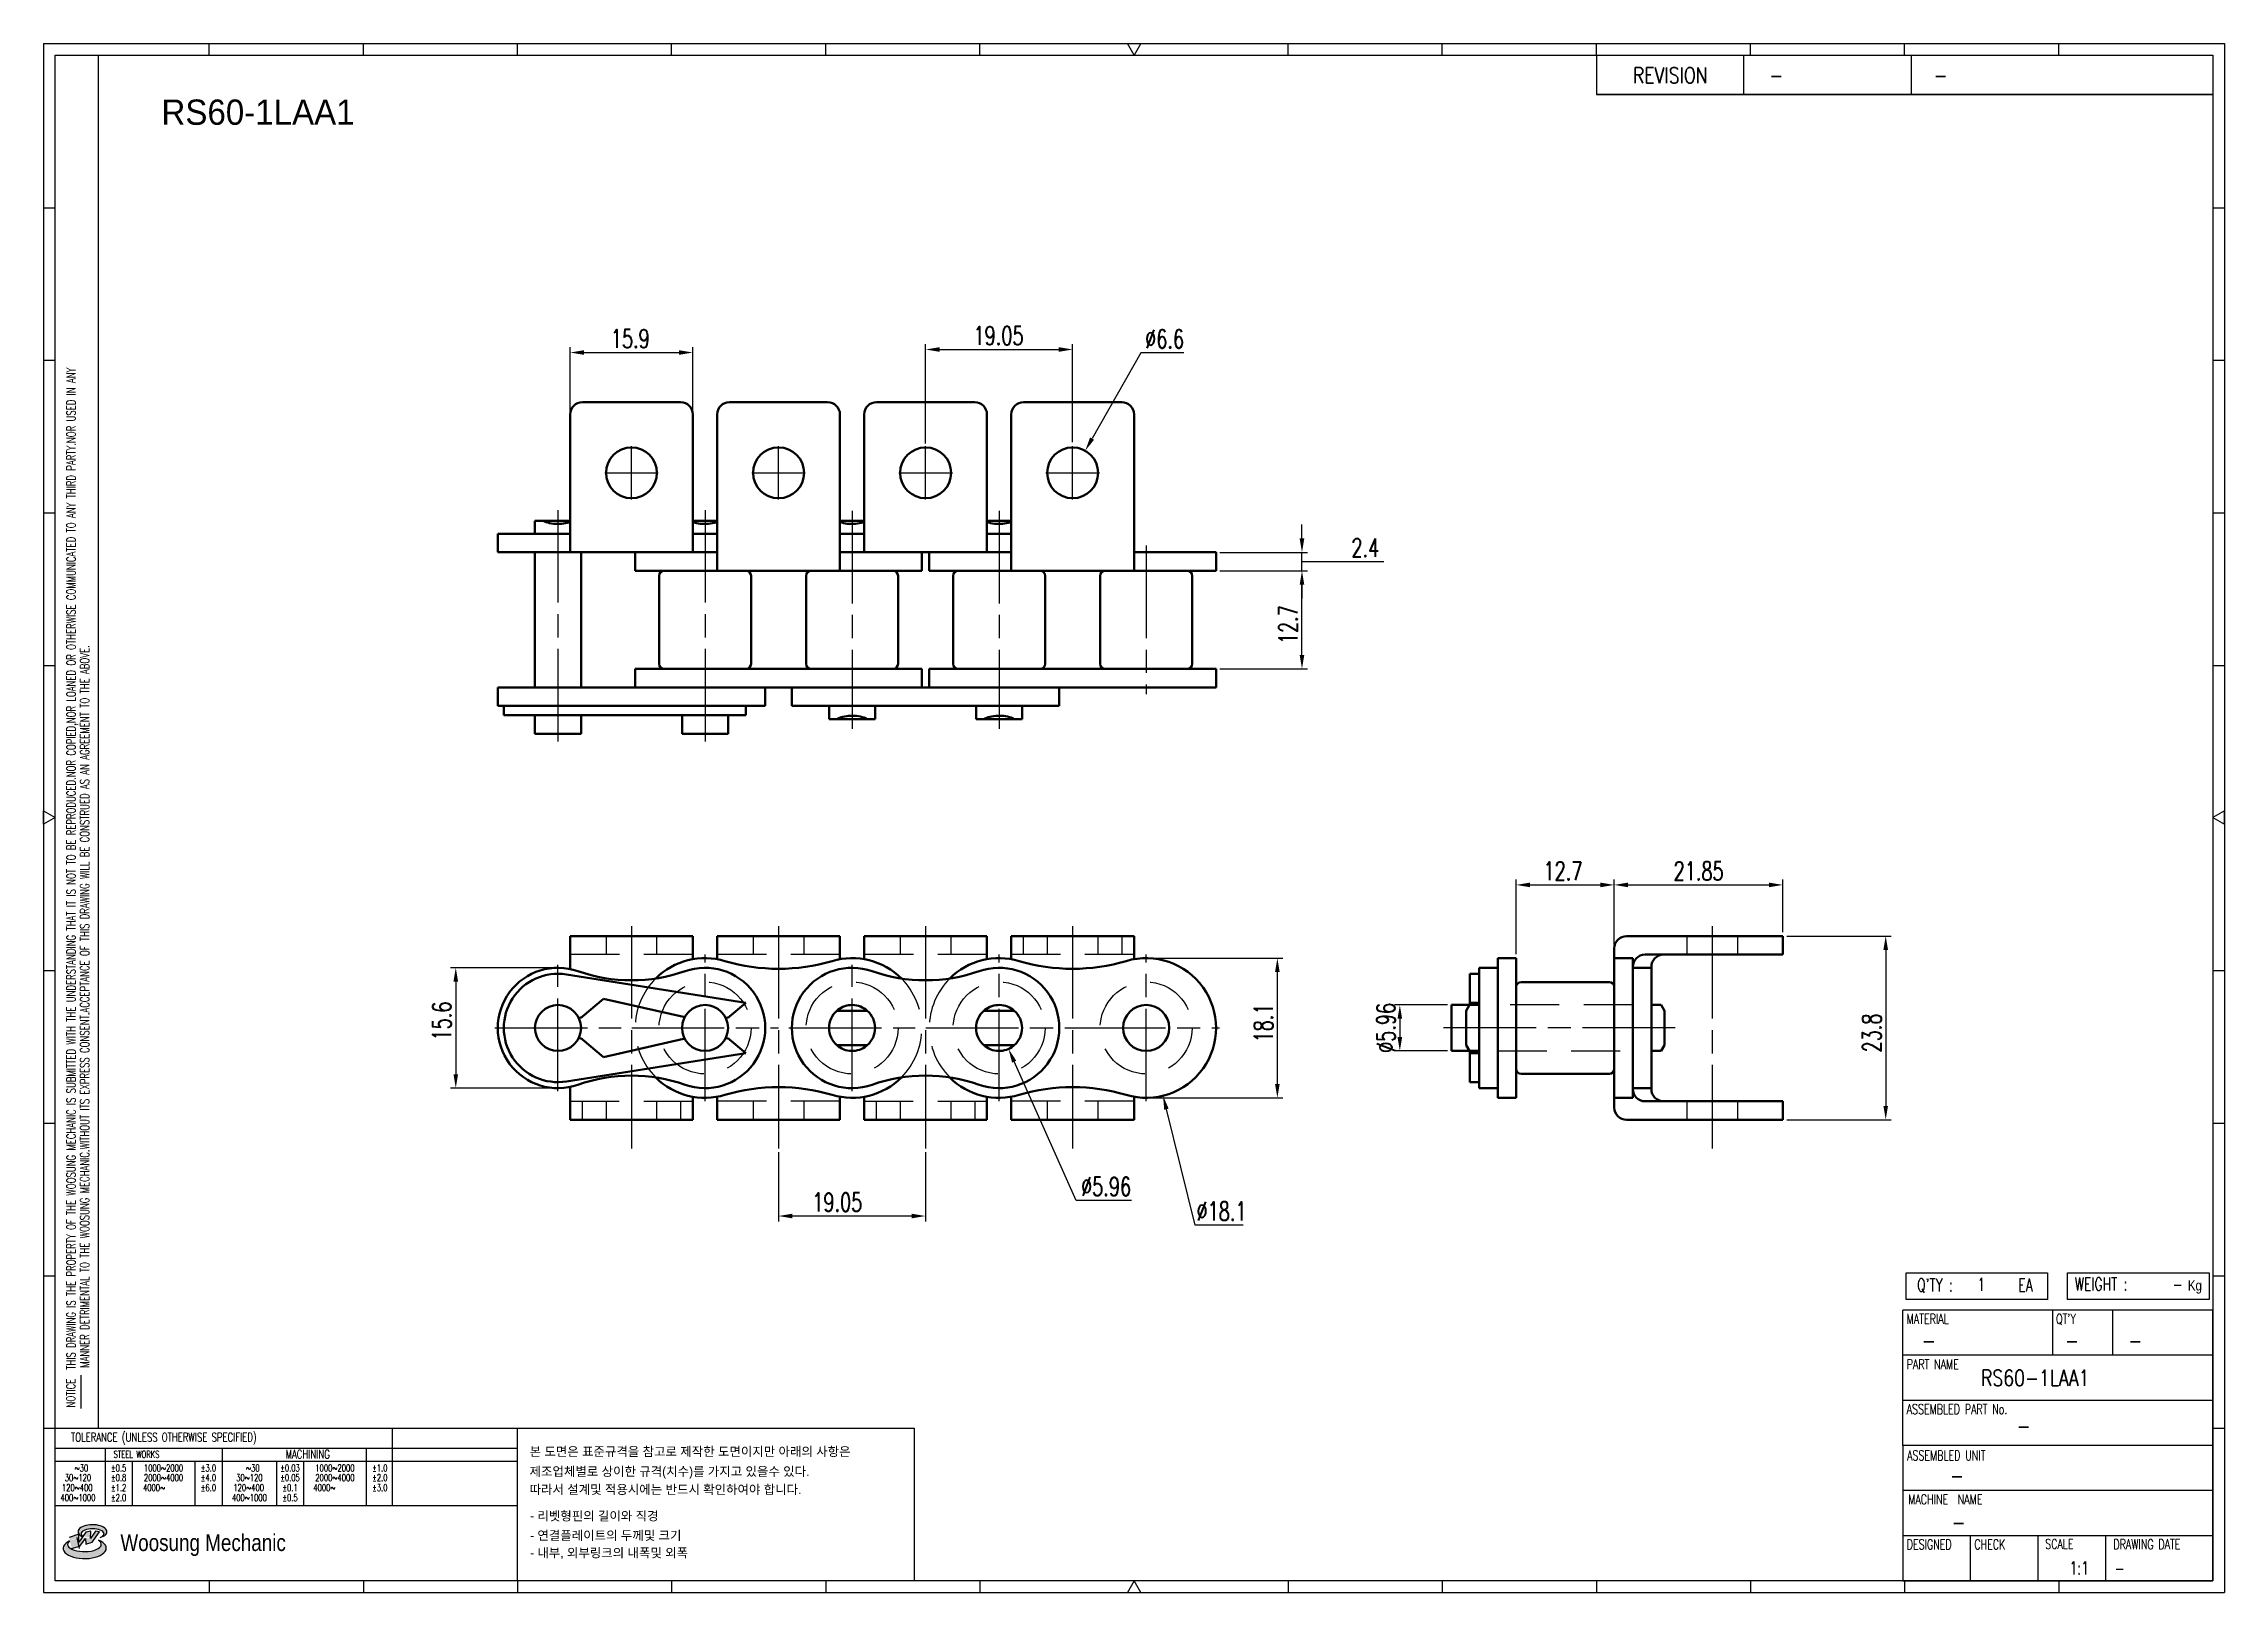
# Model space of a CAD drawing. Header units: millimetres. Extents: x 1499 to 1782, y 1925 to 2125.
import ezdxf
from ezdxf.enums import TextEntityAlignment as Align

# ---------------------------------------------------------------- set-up
doc = ezdxf.new("R2010")
doc.units = ezdxf.units.MM
doc.linetypes.add('AM_ISO08W050', pattern=[18, 12, -1.5, 3, -1.5])
doc.linetypes.add('HIDDEN', pattern=[9.525, 6.35, -3.175])
doc.layers.add('AM_0', color=7, linetype='Continuous', lineweight=50)
doc.layers.add('CL1', color=4, linetype='AM_ISO08W050', lineweight=25)
for name, color, linetype in [('HID-02', 1, 'HIDDEN'), ('S-DIM', 7, 'Continuous'), ('TITLE', 7, 'Continuous'), ('도면레이아웃', 7, 'Continuous')]:
    doc.layers.add(name, color=color, linetype=linetype)
doc.styles.add('HAN', font='ROMANS.shx', dxfattribs={"width": 0.7, "bigfont": 'whgtxt.shx'})
doc.styles.add('HKD_ST2', font='romans.shx', dxfattribs={"width": 0.7, "height": 4, "bigfont": '@extfont2.shx'})
doc.styles.add('HSG', font='SIMPLEX.shx', dxfattribs={"width": 0.7, "bigfont": 'HSG.shx'})
doc.styles.add('MtXpl_', font='Gulim.ttf')
doc.styles.add('SLDTEXTSTYLE4', font='arial.ttf', dxfattribs={"width": 0.8})
doc.styles.get("Standard").update_dxf_attribs({"font": 'arial.ttf'})
doc.dimstyles.new('APP1.0', dxfattribs={"dimtxt": 2.4, "dimasz": 1.8, "dimexe": 0.7, "dimexo": 0.5, "dimgap": 0.6, "dimtad": 1, "dimtoh": 1, "dimrnd": 0.01, "dimzin": 9, "dimdsep": 46, "dimtxsty": 'HSG', "dimcen": 0, "dimclrd": 1, "dimclre": 1, "dimclrt": 256, "dimazin": 2, "dimtp": 1, "dimtm": 1, "dimtfac": 0.5, "dimtofl": 0, "dimtmove": 0, "dimatfit": 3, "dimfxl": 0, "dimtvp": 1, "dimtolj": 2, "dimlwd": -1, "dimlwe": -1, "dimarcsym": 0})

msp = doc.modelspace()

# ---------------------------------------------------------------- texts
at = {"color": 254, "style": 'MtXpl_'}
msp.add_text('RS60-1LAA1', height=3.2778, dxfattribs=at).set_placement((1514.357, 2114.904))
at = {"style": 'HAN', "width": 0.8}
msp.add_text('RS60-1LAA1', height=2.0467, dxfattribs=at).set_placement((1750.1, 1951.526))

# ---------------------------------------------------------------- blocks, each defined once
blk = doc.blocks.new('REFGZDFG')
at = {"layer": '도면레이아웃'}
h = blk.add_hatch(color=10, dxfattribs=at)
h.paths.add_polyline_path([(-2.958, 54.547), (-2.947, 54.321), (-2.705, 54.394), (-2.41, 54.81), (-2.567, 54.836), (-2.76, 54.536), (-2.746, 54.828), (-2.954, 54.792), (-3.228, 54.401), (-3.224, 54.712), (-3.603, 54.58), (-3.509, 54.142), (-3.18, 54.233)])
edge = h.paths.add_edge_path()
edge.add_ellipse((-2.688, 54.809), major_axis=(-0.568, 0), ratio=0.487785, start_angle=122.36065, end_angle=403.39574)
edge.add_line((-3.1, 54.619), (-3.092, 54.637))
edge.add_ellipse((-2.685, 54.726), major_axis=(-0.454, 0), ratio=0.444396, start_angle=131.58977, end_angle=386.19408, ccw=False)
edge = h.paths.add_edge_path()
edge.add_ellipse((-2.992, 54.158), major_axis=(-0.851, 0), ratio=0.480113, start_angle=314.67633, end_angle=590.85213)
edge.add_ellipse((-3.004, 54.312), major_axis=(-0.666, 0), ratio=0.43311, start_angle=331.7024, end_angle=574.42495, ccw=False)
at = {"color": 140}
for p, q in [((-4.614, 113.51), (81.404, 113.51)), ((-4.614, 113.51), (-4.614, 52.416)), ((56.632, 113.054), (56.632, 111.501)), ((62.43, 113.054), (62.43, 111.501)), ((69.046, 113.054), (69.046, 111.501)), ((81.404, 113.51), (81.404, 52.416)), ((80.948, 111.501), (56.632, 111.501)), ((56.632, 111.501), (80.948, 111.501)), ((80.948, 111.501), (80.948, 100.888)), ((68.846, 63.974), (68.846, 65.02)), ((68.846, 65.02), (74.432, 65.02)), ((74.432, 65.02), (74.432, 63.974)), ((75.222, 63.974), (75.222, 65.02)), ((75.222, 65.02), (80.808, 65.02)), ((80.808, 65.02), (80.808, 63.974)), ((74.432, 63.974), (68.846, 63.974)), ((80.808, 63.974), (75.222, 63.974)), ((68.724, 58.21), (68.724, 63.547)), ((80.948, 63.547), (68.724, 63.547)), ((74.618, 63.547), (74.618, 61.768)), ((76.99, 63.547), (76.99, 61.768)), ((80.948, 58.21), (80.948, 63.547)), ((80.948, 61.768), (68.724, 61.768)), ((80.948, 59.989), (68.724, 59.989)), ((68.724, 58.21), (68.724, 52.872)), ((80.948, 58.21), (68.724, 58.21)), ((80.948, 52.872), (80.948, 58.21)), ((80.948, 56.43), (68.724, 56.43)), ((80.948, 54.651), (68.724, 54.651)), ((71.393, 52.872), (71.393, 54.651)), ((74.062, 52.872), (74.062, 54.651)), ((76.731, 52.872), (76.731, 54.651)), ((68.724, 52.872), (80.948, 52.872)), ((-4.614, 52.416), (81.404, 52.416))]:
    blk.add_line(p, q, dxfattribs=at)
at = {"color": 2}
for p, q in [((-2.45, 58.89), (-2.45, 113.054)), ((-4.158, 58.89), (14.079, 58.89)), ((9.14, 58.89), (9.14, 55.84)), ((14.079, 52.872), (14.079, 58.89)), ((-4.158, 58.099), (14.079, 58.099)), ((-2.192, 58.099), (-2.192, 55.84)), ((2.422, 58.113), (2.422, 55.84)), ((8.11, 58.099), (8.11, 55.84)), ((-4.158, 57.59), (14.079, 57.59)), ((-1.119, 57.59), (-1.119, 55.84)), ((1.349, 57.59), (1.349, 55.84)), ((4.569, 57.59), (4.569, 55.84)), ((5.642, 57.604), (5.642, 55.84)), ((-4.158, 55.84), (14.079, 55.84))]:
    blk.add_line(p, q, dxfattribs=at)
for p, q in [((14.079, 113.054), (14.079, 113.51)), ((20.158, 113.054), (20.158, 113.51)), ((26.237, 113.054), (26.237, 113.51)), ((32.316, 113.054), (32.316, 113.51)), ((44.474, 113.054), (44.474, 113.51)), ((50.553, 113.054), (50.553, 113.51)), ((56.632, 113.054), (56.632, 113.51)), ((62.711, 113.054), (62.711, 113.51)), ((68.79, 113.054), (68.79, 113.51)), ((74.869, 113.054), (74.869, 113.51)), ((-4.614, 107.036), (-4.158, 107.036)), ((80.948, 107.036), (81.404, 107.036)), ((-4.614, 101.018), (-4.158, 101.018)), ((80.948, 101.018), (81.404, 101.018)), ((-4.614, 95), (-4.158, 95)), ((80.948, 95), (81.404, 95)), ((-4.614, 88.981), (-4.158, 88.981)), ((80.948, 88.981), (81.404, 88.981)), ((-4.614, 76.945), (-4.158, 76.945)), ((80.948, 76.945), (81.404, 76.945)), ((-4.614, 70.927), (-4.158, 70.927)), ((80.948, 70.927), (81.404, 70.927)), ((-4.614, 64.908), (-4.158, 64.908)), ((80.948, 64.908), (81.404, 64.908)), ((-3.136, 59.666), (-3.136, 60.983)), ((-4.614, 58.89), (-4.158, 58.89)), ((80.948, 58.89), (81.404, 58.89)), ((1.921, 52.872), (1.921, 52.416)), ((8, 52.872), (8, 52.416)), ((14.079, 52.872), (14.079, 52.416)), ((20.158, 52.872), (20.158, 52.416)), ((26.237, 52.872), (26.237, 52.416)), ((32.316, 52.872), (32.316, 52.416)), ((62.711, 52.872), (62.711, 52.416)), ((68.79, 52.872), (68.79, 52.416)), ((74.869, 52.872), (74.869, 52.416))]:
    blk.add_line(p, q)
at = {"color": 140}
for points in [[(-4.158, 113.054), (80.948, 113.054), (80.948, 52.872), (-4.158, 52.872)], [(14.079, 58.89), (29.726, 58.89), (29.726, 52.872), (14.079, 52.872)]]:
    blk.add_lwpolyline(points, close=True, dxfattribs=at)
for points in [[(38.395, 113.054), (38.132, 113.51), (38.658, 113.51)], [(-4.158, 82.989), (-4.614, 82.726), (-4.614, 83.252)], [(80.948, 82.989), (81.404, 82.726), (81.404, 83.252)], [(38.395, 52.872), (38.132, 52.416), (38.658, 52.416)]]:
    blk.add_lwpolyline(points, close=True)
at = {"layer": '도면레이아웃'}
for p, q in [((-3.224, 54.712), (-3.603, 54.58)), ((-3.509, 54.142), (-3.18, 54.233)), ((-3.3, 54.58), (-3.207, 54.142)), ((-3.3, 54.58), (-3.3, 54.58)), ((-2.954, 54.792), (-3.228, 54.401)), ((-3.228, 54.401), (-3.224, 54.712)), ((-3.18, 54.233), (-2.958, 54.547)), ((-3.092, 54.637), (-3.1, 54.619)), ((-2.958, 54.547), (-2.947, 54.321)), ((-2.746, 54.828), (-2.954, 54.792)), ((-2.947, 54.321), (-2.705, 54.394)), ((-2.567, 54.836), (-2.76, 54.536)), ((-2.76, 54.536), (-2.746, 54.828)), ((-2.705, 54.394), (-2.41, 54.81)), ((-2.41, 54.81), (-2.567, 54.836))]:
    blk.add_line(p, q, dxfattribs=at)
for centre, major_axis, ratio, start_param, end_param in [((-2.688, 54.809), (-0.568, 0), 0.487785, 2.135596, 7.040584), ((-2.992, 54.158), (-0.851, 0), 0.480113, 5.492138, 10.312315), ((-3.004, 54.312), (-0.666, 0), 0.43311, 5.789299, 10.025607), ((-2.685, 54.726), (-0.454, 0), 0.444396, 2.296675, 6.740358)]:
    blk.add_ellipse(centre, major_axis=major_axis, ratio=ratio, start_param=start_param, end_param=end_param, dxfattribs=at)
for s, height, style, width, p in [('REVISION', 0.6231, 'HAN', 0.8, (58.077, 111.949)), ('-', 0.623, 'HAN', 0.8, (63.455, 111.949)), ('-', 0.623, 'HAN', 0.8, (69.94, 111.949)), ("Q'TY : ", 0.5094, 'HKD_ST2', 0.7, (69.284, 64.287)), ('1', 0.509, 'HKD_ST2', 0.7, (71.66, 64.311)), ('EA', 0.5094, 'HKD_ST2', 0.7, (73.277, 64.287)), ('WEIGHT : ', 0.5094, 'HKD_ST2', 0.7, (75.501, 64.323)), ('-', 0.623, 'HAN', 0.8, (69.468, 62.037)), ('-', 0.623, 'HAN', 0.8, (75.114, 62.037)), ('-', 0.623, 'HAN', 0.8, (77.618, 62.037)), ('-', 0.623, 'HAN', 0.8, (73.209, 58.664)), ('-', 0.623, 'HAN', 0.8, (70.583, 56.706)), ('-', 0.623, 'HAN', 0.8, (70.645, 54.872)), ('1:1', 0.5094, 'HKD_ST2', 0.7, (75.295, 53.121)), ('-', 0.509, 'HKD_ST2', 0.7, (77.07, 53.109))]:
    blk.add_text(s, height=height, dxfattribs=dict(style=style, width=width)).set_placement(p)
at = {"color": 6, "style": 'HKD_ST2', "width": 0.7}
for s, p in [(' THIS DRAWING IS THE PROPERTY OF THE WOOSUNG MECHANIC IS SUBMITTED WITH THE UNDERSTANDING THAT IT IS NOT TO BE REPRODUCED.NOR COPIED,NOR LOANED OR OTHERWISE COMMUNICATED TO ANY THIRD PARTY.NOR USED IN ANY', (-3.355, 61.029)), ('MANNER DETRIMENTAL TO THE WOOSUNG MECHANIC.WITHOUT ITS EXPRESS CONSENT.ACCEPTANCE OF THIS DRAWING WILL BE CONSTRUED AS AN AGREEMENT TO THE ABOVE.', (-2.82, 61.276))]:
    blk.add_text(s, height=0.350152, rotation=90, dxfattribs=at).set_placement(p)
at = {"style": 'HKD_ST2', "width": 0.7}
blk.add_text('-', height=0.509, dxfattribs=at).set_placement((79.754, 64.323), align=Align.RIGHT)
at = {"color": 254, "style": 'HKD_ST2', "width": 0.7}
for s, height, p in [('MATERIAL', 0.3918, (68.873, 63.399)), ("QT'Y", 0.3918, (74.766, 63.399)), ('PART NAME', 0.3918, (68.873, 61.608)), ('ASSEMBLED PART No.', 0.39184, (68.873, 59.84)), ('ASSEMBLED UNIT', 0.39184, (68.89, 58.014)), ('MACHINE  NAME', 0.39184, (68.935, 56.282)), ('DESIGNED', 0.3918, (68.873, 54.503)), ('CHECK', 0.3918, (71.541, 54.503)), ('SCALE', 0.3918, (74.337, 54.521)), ('DRAWING DATE', 0.39184, (77.026, 54.509))]:
    blk.add_text(s, height=height, dxfattribs=at).set_placement(p, align=Align.TOP_LEFT)
at = {"style": 'HKD_ST2', "width": 0.7}
blk.add_text('NOTICE', height=0.3502, rotation=90, dxfattribs=at).set_placement((-3.367, 59.71))
blk.add_text('TOLERANCE (UNLESS OTHERWISE SPECIFIED)', height=0.35015, dxfattribs=at).set_placement((0.126, 58.538), align=Align.MIDDLE_CENTER)
at = {"color": 4, "style": 'HKD_ST2', "width": 0.7}
for s, height, p in [('STEEL WORKS', 0.28012, (-0.948, 57.865)), ('MACHINING', 0.3502, (5.803, 57.867)), ('%%P0.5', 0.2801, (-1.656, 57.322)), ('%%P0.8', 0.2801, (-1.656, 56.945)), ('%%P3.0', 0.2801, (1.886, 57.322)), ('%%P4.0', 0.2801, (1.886, 56.945)), ('%%P0.03', 0.2801, (5.105, 57.322)), ('%%P0.05', 0.2801, (5.105, 56.945)), ('%%P1.0', 0.2801, (8.647, 57.322)), ('%%P2.0', 0.2801, (8.647, 56.945)), ('%%P1.2', 0.2801, (-1.656, 56.551)), ('%%P2.0', 0.2801, (-1.656, 56.149)), ('%%P6.0', 0.2801, (1.886, 56.551)), ('%%P0.1', 0.2801, (5.105, 56.551)), ('%%P0.5', 0.2801, (5.105, 56.149)), ('%%P3.0', 0.2801, (8.647, 56.551))]:
    blk.add_text(s, height=height, dxfattribs=at).set_placement(p, align=Align.MIDDLE)
at = {"color": 140, "style": 'MtXpl_'}
for s, p in [('본 도면은 표준규격을 참고로 제작한 도면이지만 아래의 사항은', (14.554, 57.794)), ('제조업체별로 상이한 규격(치수)를 가지고 있을수 있다.', (14.554, 57.01)), ('따라서 설계및 적용시에는 반드시 확인하여야 합니다.', (14.554, 56.297)), ('- 리벳형핀의 길이와 직경', (14.574, 55.252)), ('- 연결플레이트의 두께및 크기', (14.574, 54.485)), ('- 내부, 외부링크의 내폭및 외폭', (14.574, 53.798))]:
    blk.add_text(s, height=0.36, dxfattribs=at).set_placement(p)
at = {"color": 4, "style": 'HKD_ST2', "width": 0.7}
for s, height, p in [('30%%126120', 0.2801, (-3.259, 56.945)), ('%%12630', 0.2801, (-3.124, 57.322)), ('2000%%1264000', 0.28012, (0.115, 56.945)), ('1000%%1262000', 0.28012, (0.115, 57.322)), ('30%%126120', 0.2801, (3.502, 56.945)), ('%%12630', 0.2801, (3.637, 57.322)), ('2000%%1264000', 0.28012, (6.876, 56.945)), ('1000%%1262000', 0.28012, (6.876, 57.322)), ('400%%1261000', 0.28012, (-3.259, 56.149)), ('120%%126400', 0.28012, (-3.287, 56.551)), ('4000%%126', 0.2801, (-0.256, 56.551)), ('400%%1261000', 0.28012, (3.502, 56.149)), ('120%%126400', 0.28012, (3.474, 56.551)), ('4000%%126', 0.2801, (6.462, 56.551))]:
    blk.add_text(s, height=height, dxfattribs=at).set_placement(p, align=Align.MIDDLE_CENTER)
at = {"color": 1, "style": 'SLDTEXTSTYLE4', "width": 0.8}
blk.add_text('Woosung Mechanic', height=0.66493, dxfattribs=at).set_placement((-1.585, 54.047))
at = {"layer": 'TITLE', "width": 0.8}
blk.add_text('Kg', height=0.4067, dxfattribs=at).set_placement((79.963, 64.323))
blk = doc.blocks.new('*D5')
at = {"layer": 'Defpoints', "color": 0, "transparency": 16777216}
for p in [(1632.41, 2085.79), (1613.36, 2073.11), (1632.41, 2073.28)]:
    blk.add_point(p, dxfattribs=at)
at = {"layer": 'S-DIM', "color": 1, "transparency": 16777216}
for p, q in [((1613.36, 2073.61), (1613.36, 2086.49)), ((1615.16, 2085.79), (1630.61, 2085.79)), ((1632.41, 2073.78), (1632.41, 2086.49))]:
    blk.add_line(p, q, dxfattribs=at)
for points in [[(1615.16, 2086.09), (1615.16, 2085.49), (1613.36, 2085.79)], [(1630.61, 2086.09), (1630.61, 2085.49), (1632.41, 2085.79)]]:
    blk.add_solid(points, dxfattribs=at)
at = {"layer": 'S-DIM', "transparency": 16777216, "insert": (1622.81, 2087.59), "char_height": 2.4, "attachment_point": 5, "style": 'HSG'}
blk.add_mtext('\\A2;19.05', dxfattribs=at)
blk = doc.blocks.new('*D6')
at = {"layer": 'Defpoints', "color": 0, "transparency": 16777216}
for p in [(1634.04, 2072.68), (1630.78, 2066.94)]:
    blk.add_point(p, dxfattribs=at)
at = {"layer": 'S-DIM', "color": 1, "transparency": 16777216}
for p, q in [((1641.24, 2085.36), (1634.93, 2074.25)), ((1646.8, 2085.36), (1641.24, 2085.36))]:
    blk.add_line(p, q, dxfattribs=at)
blk.add_solid([(1634.67, 2074.4), (1635.19, 2074.1), (1634.04, 2072.68)], dxfattribs=at)
at = {"layer": 'S-DIM', "transparency": 16777216, "insert": (1644.32, 2087.16), "char_height": 2.4, "attachment_point": 5, "style": 'HSG'}
blk.add_mtext('\\A2;∅6.6', dxfattribs=at)
blk = doc.blocks.new('*D7')
at = {"layer": 'Defpoints', "color": 0, "transparency": 16777216}
for p in [(1650.98, 2057.11), (1662.12, 2057.11), (1650.98, 2044.41)]:
    blk.add_point(p, dxfattribs=at)
at = {"layer": 'S-DIM', "color": 1, "transparency": 16777216}
for p, q in [((1651.48, 2057.11), (1662.82, 2057.11)), ((1662.12, 2046.21), (1662.12, 2055.31)), ((1651.48, 2044.41), (1662.82, 2044.41))]:
    blk.add_line(p, q, dxfattribs=at)
for points in [[(1661.82, 2055.31), (1662.42, 2055.31), (1662.12, 2057.11)], [(1661.82, 2046.21), (1662.42, 2046.21), (1662.12, 2044.41)]]:
    blk.add_solid(points, dxfattribs=at)
at = {"layer": 'S-DIM', "transparency": 16777216, "insert": (1660.32, 2050.14), "char_height": 2.4, "attachment_point": 5, "rotation": 90, "style": 'HSG'}
blk.add_mtext('\\A2;12.7', dxfattribs=at)
blk = doc.blocks.new('*D8')
at = {"layer": 'Defpoints', "color": 0, "transparency": 16777216}
for p in [(1650.98, 2059.51), (1650.98, 2057.11), (1662.12, 2059.51)]:
    blk.add_point(p, dxfattribs=at)
at = {"layer": 'S-DIM', "color": 1, "transparency": 16777216}
for p, q in [((1662.12, 2061.31), (1662.12, 2063.11)), ((1651.48, 2059.51), (1662.82, 2059.51)), ((1651.48, 2057.11), (1662.82, 2057.11)), ((1662.12, 2057.11), (1662.12, 2059.51)), ((1662.12, 2058.31), (1667.92, 2058.31)), ((1667.92, 2058.31), (1672.72, 2058.31)), ((1662.12, 2055.31), (1662.12, 2053.51))]:
    blk.add_line(p, q, dxfattribs=at)
for points in [[(1661.82, 2061.31), (1662.42, 2061.31), (1662.12, 2059.51)], [(1661.82, 2055.31), (1662.42, 2055.31), (1662.12, 2057.11)]]:
    blk.add_solid(points, dxfattribs=at)
at = {"layer": 'S-DIM', "transparency": 16777216, "insert": (1670.32, 2060.11), "char_height": 2.4, "attachment_point": 5, "style": 'HSG'}
blk.add_mtext('\\A2;2.4', dxfattribs=at)
blk = doc.blocks.new('*D9')
at = {"layer": 'Defpoints', "color": 0, "transparency": 16777216}
for p in [(1641.93, 2006.94), (1658.93, 2006.94), (1641.93, 1988.84)]:
    blk.add_point(p, dxfattribs=at)
at = {"layer": 'S-DIM', "color": 1, "transparency": 16777216}
for p, q in [((1642.43, 2006.94), (1659.63, 2006.94)), ((1658.93, 1990.64), (1658.93, 2005.14)), ((1642.43, 1988.84), (1659.63, 1988.84))]:
    blk.add_line(p, q, dxfattribs=at)
for points in [[(1658.63, 2005.14), (1659.23, 2005.14), (1658.93, 2006.94)], [(1658.63, 1990.64), (1659.23, 1990.64), (1658.93, 1988.84)]]:
    blk.add_solid(points, dxfattribs=at)
at = {"layer": 'S-DIM', "transparency": 16777216, "insert": (1657.13, 1998.53), "char_height": 2.4, "attachment_point": 5, "rotation": 90, "style": 'HSG'}
blk.add_mtext('\\A2;18.1', dxfattribs=at)
blk = doc.blocks.new('*D10')
at = {"layer": 'Defpoints', "color": 0, "transparency": 16777216}
for p in [(1639.74, 2006.67), (1644.12, 1989.1)]:
    blk.add_point(p, dxfattribs=at)
at = {"layer": 'S-DIM', "color": 1, "transparency": 16777216}
for p, q in [((1648.3, 1972.34), (1644.56, 1987.36)), ((1654.5, 1972.34), (1648.3, 1972.34))]:
    blk.add_line(p, q, dxfattribs=at)
blk.add_solid([(1644.85, 1987.43), (1644.27, 1987.29), (1644.12, 1989.1)], dxfattribs=at)
at = {"layer": 'S-DIM', "transparency": 16777216, "insert": (1651.7, 1974.14), "char_height": 2.4, "attachment_point": 5, "style": 'HSG'}
blk.add_mtext('\\A2;∅18.1', dxfattribs=at)
blk = doc.blocks.new('*D11')
at = {"layer": 'Defpoints', "color": 0, "transparency": 16777216}
for p in [(1621.67, 2000.61), (1624.1, 1995.17)]:
    blk.add_point(p, dxfattribs=at)
at = {"layer": 'S-DIM', "color": 1, "transparency": 16777216}
for p, q in [((1632.86, 1975.55), (1624.83, 1993.52)), ((1640.02, 1975.55), (1632.86, 1975.55))]:
    blk.add_line(p, q, dxfattribs=at)
blk.add_arc((1622.88, 1997.89), 2.98, 280.6201, 301.7962, dxfattribs=at)
blk.add_solid([(1625.11, 1993.64), (1624.56, 1993.4), (1624.1, 1995.17)], dxfattribs=at)
at = {"layer": 'S-DIM', "transparency": 16777216, "insert": (1636.74, 1977.35), "char_height": 2.4, "attachment_point": 5, "style": 'HSG'}
blk.add_mtext('\\A2;∅5.96', dxfattribs=at)
blk = doc.blocks.new('*D12')
at = {"layer": 'Defpoints', "color": 0, "transparency": 16777216}
for p in [(1594.31, 1982.28), (1613.36, 1982.28), (1594.31, 1973.52)]:
    blk.add_point(p, dxfattribs=at)
at = {"layer": 'S-DIM', "color": 1, "transparency": 16777216}
for p, q in [((1594.31, 1981.78), (1594.31, 1972.82)), ((1613.36, 1981.78), (1613.36, 1972.82)), ((1611.56, 1973.52), (1596.11, 1973.52))]:
    blk.add_line(p, q, dxfattribs=at)
for points in [[(1596.11, 1973.82), (1596.11, 1973.22), (1594.31, 1973.52)], [(1611.56, 1973.82), (1611.56, 1973.22), (1613.36, 1973.52)]]:
    blk.add_solid(points, dxfattribs=at)
at = {"layer": 'S-DIM', "transparency": 16777216, "insert": (1601.92, 1975.32), "char_height": 2.4, "attachment_point": 5, "style": 'HSG'}
blk.add_mtext('\\A2;19.05', dxfattribs=at)
blk = doc.blocks.new('*D13')
at = {"layer": 'Defpoints', "color": 0, "transparency": 16777216}
for p in [(1583.21, 2085.4), (1567.31, 2077.37), (1583.21, 2077.37)]:
    blk.add_point(p, dxfattribs=at)
at = {"layer": 'S-DIM', "color": 1, "transparency": 16777216}
for p, q in [((1567.31, 2077.87), (1567.31, 2086.1)), ((1569.11, 2085.4), (1581.41, 2085.4)), ((1583.21, 2077.87), (1583.21, 2086.1))]:
    blk.add_line(p, q, dxfattribs=at)
for points in [[(1569.11, 2085.7), (1569.11, 2085.1), (1567.31, 2085.4)], [(1581.41, 2085.7), (1581.41, 2085.1), (1583.21, 2085.4)]]:
    blk.add_solid(points, dxfattribs=at)
at = {"layer": 'S-DIM', "transparency": 16777216, "insert": (1575.1, 2087.2), "char_height": 2.4, "attachment_point": 5, "style": 'HSG'}
blk.add_mtext('\\A2;15.9', dxfattribs=at)
blk = doc.blocks.new('*D14')
at = {"layer": 'Defpoints', "color": 0, "transparency": 16777216}
for p in [(1565.73, 2005.69), (1552.49, 1990.09), (1565.73, 1990.09)]:
    blk.add_point(p, dxfattribs=at)
at = {"layer": 'S-DIM', "color": 1, "transparency": 16777216}
for p, q in [((1565.23, 2005.69), (1551.79, 2005.69)), ((1552.49, 2003.89), (1552.49, 1991.89)), ((1565.23, 1990.09), (1551.79, 1990.09))]:
    blk.add_line(p, q, dxfattribs=at)
for points in [[(1552.19, 2003.89), (1552.79, 2003.89), (1552.49, 2005.69)], [(1552.19, 1991.89), (1552.79, 1991.89), (1552.49, 1990.09)]]:
    blk.add_solid(points, dxfattribs=at)
at = {"layer": 'S-DIM', "transparency": 16777216, "insert": (1550.69, 1998.78), "char_height": 2.4, "attachment_point": 5, "rotation": 90, "style": 'HSG'}
blk.add_mtext('\\A2;15.6', dxfattribs=at)
blk = doc.blocks.new('*D15')
at = {"layer": 'Defpoints', "color": 0, "transparency": 16777216}
for p in [(1681.48, 2000.87), (1674.8, 1994.91), (1681.48, 1994.91)]:
    blk.add_point(p, dxfattribs=at)
at = {"layer": 'S-DIM', "color": 1, "transparency": 16777216}
for p, q in [((1680.98, 2000.87), (1674.1, 2000.87)), ((1674.8, 1999.07), (1674.8, 1996.71)), ((1680.98, 1994.91), (1674.1, 1994.91))]:
    blk.add_line(p, q, dxfattribs=at)
for points in [[(1674.5, 1999.07), (1675.1, 1999.07), (1674.8, 2000.87)], [(1674.5, 1996.71), (1675.1, 1996.71), (1674.8, 1994.91)]]:
    blk.add_solid(points, dxfattribs=at)
at = {"layer": 'S-DIM', "transparency": 16777216, "insert": (1673, 1997.89), "char_height": 2.4, "attachment_point": 5, "rotation": 90, "style": 'HSG'}
blk.add_mtext('\\A2;%%c5.96', dxfattribs=at)
blk = doc.blocks.new('*D16')
at = {"layer": 'Defpoints', "color": 0, "transparency": 16777216}
for p in [(1702.58, 2016.42), (1689.88, 2006.94), (1702.58, 2008.2)]:
    blk.add_point(p, dxfattribs=at)
at = {"layer": 'S-DIM', "color": 1, "transparency": 16777216}
for p, q in [((1689.88, 2007.44), (1689.88, 2017.12)), ((1691.68, 2016.42), (1700.78, 2016.42)), ((1702.58, 2008.7), (1702.58, 2017.12))]:
    blk.add_line(p, q, dxfattribs=at)
for points in [[(1691.68, 2016.72), (1691.68, 2016.12), (1689.88, 2016.42)], [(1700.78, 2016.72), (1700.78, 2016.12), (1702.58, 2016.42)]]:
    blk.add_solid(points, dxfattribs=at)
at = {"layer": 'S-DIM', "transparency": 16777216, "insert": (1695.93, 2018.22), "char_height": 2.4, "attachment_point": 5, "style": 'HSG'}
blk.add_mtext('\\A2;12.7', dxfattribs=at)
blk = doc.blocks.new('*D17')
at = {"layer": 'Defpoints', "color": 0, "transparency": 16777216}
for p in [(1724.43, 2016.42), (1724.43, 2009.79), (1702.58, 2008.2)]:
    blk.add_point(p, dxfattribs=at)
at = {"layer": 'S-DIM', "color": 1, "transparency": 16777216}
for p, q in [((1702.58, 2008.7), (1702.58, 2017.12)), ((1704.38, 2016.42), (1722.63, 2016.42)), ((1724.43, 2010.29), (1724.43, 2017.12))]:
    blk.add_line(p, q, dxfattribs=at)
for points in [[(1704.38, 2016.72), (1704.38, 2016.12), (1702.58, 2016.42)], [(1722.63, 2016.72), (1722.63, 2016.12), (1724.43, 2016.42)]]:
    blk.add_solid(points, dxfattribs=at)
at = {"layer": 'S-DIM', "transparency": 16777216, "insert": (1713.51, 2018.22), "char_height": 2.4, "attachment_point": 5, "style": 'HSG'}
blk.add_mtext('\\A2;21.85', dxfattribs=at)
blk = doc.blocks.new('*D18')
at = {"layer": 'Defpoints', "color": 0, "transparency": 16777216}
for p in [(1724.43, 2009.79), (1724.43, 1985.99), (1737.75, 1985.99)]:
    blk.add_point(p, dxfattribs=at)
at = {"layer": 'S-DIM', "color": 1, "transparency": 16777216}
for p, q in [((1724.93, 2009.79), (1738.45, 2009.79)), ((1737.75, 2007.99), (1737.75, 1987.79)), ((1724.93, 1985.99), (1738.45, 1985.99))]:
    blk.add_line(p, q, dxfattribs=at)
for points in [[(1737.45, 2007.99), (1738.05, 2007.99), (1737.75, 2009.79)], [(1737.45, 1987.79), (1738.05, 1987.79), (1737.75, 1985.99)]]:
    blk.add_solid(points, dxfattribs=at)
at = {"layer": 'S-DIM', "transparency": 16777216, "insert": (1735.95, 1997.24), "char_height": 2.4, "attachment_point": 5, "rotation": 90, "style": 'HSG'}
blk.add_mtext('\\A2;23.8', dxfattribs=at)

# ---------------------------------------------------------------- dimensions: what is measured, and where the dimension line sits
at = {"layer": 'S-DIM'}
for base, p1, p2, picture, middle in [((1583.208, 2085.399), (1567.308, 2077.374), (1583.208, 2077.374), '*D13', (1575.098, 2085.399)), ((1632.408, 2085.786), (1613.358, 2073.114), (1632.408, 2073.279), '*D5', (1622.805, 2085.786)), ((1702.583, 2016.422), (1689.883, 2006.936), (1702.583, 2008.196), '*D16', (1695.93, 2016.422)), ((1594.308, 1973.522), (1613.358, 1982.276), (1594.308, 1982.276), '*D12', (1601.923, 1973.522))]:
    dim = msp.add_linear_dim(base=base, p1=p1, p2=p2, dimstyle='APP1.0', dxfattribs=at)
    dim.commit()
    dim.dimension.update_dxf_attribs({"geometry": picture, "text_midpoint": middle, "dimtype": 160})
for p1, p2, picture, middle in [((1630.778, 2066.945), (1634.039, 2072.683), '*D6', (1644.324, 2085.36)), ((1639.743, 2006.667), (1644.124, 1989.105), '*D10', (1651.705, 1972.342)), ((1621.667, 2000.607), (1624.099, 1995.165), '*D11', (1636.745, 1975.549))]:
    dim = msp.add_diameter_dim_2p(p1=p1, p2=p2, dimstyle='APP1.0', dxfattribs=at)
    dim.commit()
    dim.dimension.update_dxf_attribs({"geometry": picture, "text_midpoint": middle, "dimtype": 163})
dim = msp.add_linear_dim(base=(1662.117, 2059.514), p1=(1650.983, 2057.114), p2=(1650.983, 2059.514), angle=90, dimstyle='APP1.0', override={"dimtmove": 1}, dxfattribs=at)
dim.commit()
dim.dimension.update_dxf_attribs({"geometry": '*D8', "text_midpoint": (1668.517, 2060.114)})
for base, p1, p2, picture, middle in [((1662.117, 2057.114), (1650.983, 2044.414), (1650.983, 2057.114), '*D7', (1662.117, 2050.136)), ((1737.748, 1985.986), (1724.433, 2009.786), (1724.433, 1985.986), '*D18', (1737.748, 1997.238)), ((1658.932, 2006.936), (1641.933, 1988.836), (1641.933, 2006.936), '*D9', (1658.932, 1998.533)), ((1552.487, 1990.086), (1565.733, 2005.686), (1565.733, 1990.086), '*D14', (1552.487, 1998.781))]:
    dim = msp.add_linear_dim(base=base, p1=p1, p2=p2, angle=90, dimstyle='APP1.0', dxfattribs=at)
    dim.commit()
    dim.dimension.update_dxf_attribs({"geometry": picture, "text_midpoint": middle, "dimtype": 160})
dim = msp.add_linear_dim(base=(1724.433, 2016.422), p1=(1702.583, 2008.196), p2=(1724.433, 2009.786), dimstyle='APP1.0', override={"dimtmove": 1}, dxfattribs=at)
dim.commit()
dim.dimension.update_dxf_attribs({"geometry": '*D17', "text_midpoint": (1713.508, 2018.222)})
dim = msp.add_linear_dim(base=(1674.797, 1994.906), p1=(1681.483, 2000.866), p2=(1681.483, 1994.906), angle=90, text='%%c<>', dimstyle='APP1.0', dxfattribs=at)
dim.commit()
dim.dimension.update_dxf_attribs({"geometry": '*D15', "text_midpoint": (1674.797, 1997.886), "dimtype": 160})

# ---------------------------------------------------------------- linework, layer by layer
for p, q in [((1520.556, 2123.927), (1520.556, 2125.424)), ((1540.523, 2123.927), (1540.523, 2125.424)), ((1660.325, 1926.253), (1660.325, 1924.756)), ((1680.292, 1926.253), (1680.292, 1924.756)), ((1700.259, 1926.253), (1700.259, 1924.756))]:
    msp.add_line(p, q)
at = {"layer": 'AM_0'}
for p, q in [((1567.308, 2059.514), (1567.308, 2077.374)), ((1581.618, 2078.964), (1568.898, 2078.964)), ((1583.208, 2059.514), (1583.208, 2077.374)), ((1586.358, 2077.374), (1586.358, 2057.114)), ((1600.668, 2078.964), (1587.948, 2078.964)), ((1602.258, 2077.374), (1602.258, 2057.114)), ((1605.408, 2059.514), (1605.408, 2077.374)), ((1619.718, 2078.964), (1606.998, 2078.964)), ((1621.308, 2059.514), (1621.308, 2077.374)), ((1624.458, 2077.374), (1624.458, 2057.114)), ((1638.768, 2078.964), (1626.048, 2078.964)), ((1640.358, 2077.374), (1640.358, 2057.114)), ((1567.308, 2063.614), (1562.753, 2063.614)), ((1562.753, 2063.614), (1562.753, 2061.914)), ((1586.358, 2063.614), (1583.208, 2063.614)), ((1605.408, 2063.614), (1602.258, 2063.614)), ((1624.458, 2063.614), (1621.308, 2063.614)), ((1567.308, 2061.914), (1557.933, 2061.914)), ((1557.933, 2061.914), (1557.933, 2059.514)), ((1586.358, 2061.914), (1583.208, 2061.914)), ((1605.408, 2061.914), (1602.258, 2061.914)), ((1624.458, 2061.914), (1621.308, 2061.914)), ((1583.208, 2059.514), (1557.933, 2059.514)), ((1562.753, 2059.514), (1562.753, 2042.014)), ((1568.713, 2042.014), (1568.713, 2059.514)), ((1575.733, 2059.514), (1575.733, 2057.114)), ((1612.883, 2057.114), (1575.733, 2057.114)), ((1586.358, 2059.514), (1583.208, 2059.514)), ((1605.408, 2059.514), (1602.258, 2059.514)), ((1621.308, 2059.514), (1605.408, 2059.514)), ((1612.883, 2057.114), (1612.883, 2059.514)), ((1613.833, 2059.514), (1613.833, 2057.114)), ((1650.983, 2057.114), (1613.833, 2057.114)), ((1624.458, 2059.514), (1621.308, 2059.514)), ((1650.983, 2059.514), (1640.358, 2059.514)), ((1650.983, 2057.114), (1650.983, 2059.514)), ((1578.828, 2056.479), (1578.828, 2045.049)), ((1590.738, 2045.049), (1590.738, 2056.479)), ((1597.878, 2056.479), (1597.878, 2045.049)), ((1609.788, 2045.049), (1609.788, 2056.479)), ((1616.928, 2056.479), (1616.928, 2045.049)), ((1628.838, 2045.049), (1628.838, 2056.479)), ((1635.978, 2056.479), (1635.978, 2045.049)), ((1647.888, 2045.049), (1647.888, 2056.479)), ((1612.883, 2044.414), (1575.733, 2044.414)), ((1575.733, 2044.414), (1575.733, 2042.014)), ((1612.883, 2042.014), (1612.883, 2044.414)), ((1650.983, 2044.414), (1613.833, 2044.414)), ((1613.833, 2044.414), (1613.833, 2042.014)), ((1650.983, 2042.014), (1650.983, 2044.414)), ((1557.933, 2042.014), (1578.395, 2042.014)), ((1557.933, 2042.014), (1557.933, 2039.614)), ((1610.221, 2042.014), (1578.395, 2042.014)), ((1592.583, 2039.614), (1592.583, 2042.014)), ((1596.033, 2042.014), (1596.033, 2039.614)), ((1610.221, 2042.014), (1616.495, 2042.014)), ((1650.983, 2042.014), (1616.495, 2042.014)), ((1630.683, 2039.614), (1630.683, 2042.014)), ((1592.583, 2039.614), (1557.933, 2039.614)), ((1558.713, 2039.614), (1558.713, 2038.414)), ((1590.058, 2038.414), (1558.713, 2038.414)), ((1562.753, 2038.414), (1562.753, 2036.014)), ((1568.713, 2036.014), (1568.713, 2038.414)), ((1581.803, 2038.414), (1581.803, 2036.014)), ((1587.763, 2036.014), (1587.763, 2038.414)), ((1590.058, 2038.414), (1590.058, 2039.614)), ((1630.683, 2039.614), (1596.033, 2039.614)), ((1600.853, 2039.614), (1600.853, 2037.914)), ((1606.813, 2037.914), (1600.853, 2037.914)), ((1606.813, 2037.914), (1606.813, 2039.614)), ((1619.903, 2039.614), (1619.903, 2037.914)), ((1625.863, 2037.914), (1619.903, 2037.914)), ((1625.863, 2037.914), (1625.863, 2039.614)), ((1568.713, 2036.014), (1562.753, 2036.014)), ((1587.763, 2036.014), (1581.803, 2036.014)), ((1567.308, 2005.525), (1567.308, 2009.786)), ((1567.308, 2009.786), (1583.208, 2009.786)), ((1583.208, 2009.786), (1583.208, 2006.798)), ((1586.358, 2009.786), (1586.358, 2006.798)), ((1602.258, 2009.786), (1586.358, 2009.786)), ((1602.258, 2009.786), (1602.258, 2006.798)), ((1605.408, 2009.786), (1605.408, 2006.798)), ((1605.408, 2009.786), (1621.308, 2009.786)), ((1621.308, 2006.798), (1621.308, 2009.786)), ((1624.458, 2009.786), (1624.458, 2006.798)), ((1640.358, 2009.786), (1624.458, 2009.786)), ((1640.358, 2009.786), (1640.358, 2006.798)), ((1724.433, 2009.786), (1704.173, 2009.786)), ((1724.433, 2009.786), (1724.433, 2007.386)), ((1689.883, 2006.936), (1687.483, 2006.936)), ((1687.483, 1988.836), (1687.483, 2006.936)), ((1689.883, 1988.836), (1689.883, 2006.936)), ((1702.583, 2008.196), (1702.583, 1987.576)), ((1704.983, 2006.936), (1702.583, 2006.936)), ((1704.983, 1988.836), (1704.983, 2006.936)), ((1706.573, 2007.386), (1724.433, 2007.386)), ((1590.058, 2001.141), (1566.831, 2004.819)), ((1685.083, 2004.906), (1683.883, 2004.906)), ((1683.883, 2000.866), (1683.883, 2004.906)), ((1687.483, 2005.686), (1685.083, 2005.686)), ((1685.083, 1990.086), (1685.083, 2005.686)), ((1701.948, 2003.841), (1690.518, 2003.841)), ((1707.383, 2005.686), (1704.983, 2005.686)), ((1707.383, 1989.976), (1707.383, 2005.796)), ((1568.915, 1999.384), (1571.643, 2001.674)), ((1571.643, 2001.674), (1582.004, 1999.313)), ((1587.965, 1999.384), (1590.058, 2001.141)), ((1681.483, 1994.906), (1681.483, 2000.866)), ((1683.813, 2000.866), (1681.483, 2000.866)), ((1683.383, 2000.121), (1683.813, 2000.866)), ((1685.083, 2000.866), (1683.813, 2000.866)), ((1683.883, 2001.141), (1685.083, 2001.141)), ((1708.653, 2000.866), (1707.383, 2000.866)), ((1708.653, 2000.866), (1709.083, 2000.121)), ((1605.804, 2000.121), (1601.862, 2000.121)), ((1624.854, 2000.121), (1620.912, 2000.121)), ((1683.383, 1995.651), (1683.383, 2000.121)), ((1709.083, 1995.651), (1709.083, 2000.121)), ((1571.643, 1994.098), (1568.915, 1996.387)), ((1582.004, 1996.459), (1571.643, 1994.098)), ((1590.058, 1994.631), (1587.965, 1996.387)), ((1605.804, 1995.651), (1601.862, 1995.651)), ((1624.854, 1995.651), (1620.912, 1995.651)), ((1681.483, 1994.906), (1683.813, 1994.906)), ((1683.813, 1994.906), (1683.383, 1995.651)), ((1683.813, 1994.906), (1685.083, 1994.906)), ((1683.883, 1990.866), (1683.883, 1994.906)), ((1707.383, 1994.906), (1708.653, 1994.906)), ((1709.083, 1995.651), (1708.653, 1994.906)), ((1566.831, 1990.952), (1590.058, 1994.631)), ((1683.883, 1994.631), (1685.083, 1994.631)), ((1690.518, 1991.931), (1701.948, 1991.931)), ((1567.308, 1985.986), (1567.308, 1990.247)), ((1683.883, 1990.866), (1685.083, 1990.866)), ((1685.083, 1990.086), (1687.483, 1990.086)), ((1704.983, 1990.086), (1707.383, 1990.086)), ((1583.208, 1988.974), (1583.208, 1985.986)), ((1586.358, 1988.974), (1586.358, 1985.986)), ((1602.258, 1988.974), (1602.258, 1985.986)), ((1605.408, 1985.986), (1605.408, 1988.974)), ((1621.308, 1988.974), (1621.308, 1985.986)), ((1624.458, 1988.974), (1624.458, 1985.986)), ((1640.358, 1988.974), (1640.358, 1985.986)), ((1687.483, 1988.836), (1689.883, 1988.836)), ((1702.583, 1988.836), (1704.983, 1988.836)), ((1724.433, 1988.386), (1706.573, 1988.386)), ((1724.433, 1985.986), (1724.433, 1988.386)), ((1583.208, 1985.986), (1567.308, 1985.986)), ((1602.258, 1985.986), (1586.358, 1985.986)), ((1621.308, 1985.986), (1605.408, 1985.986)), ((1640.358, 1985.986), (1624.458, 1985.986)), ((1704.173, 1985.986), (1724.433, 1985.986))]:
    msp.add_line(p, q, dxfattribs=at)
for points in [[(1563.762, 2063.614), (1563.964, 2063.52), (1564.18, 2063.436), (1564.408, 2063.363), (1564.645, 2063.303), (1564.891, 2063.254), (1565.144, 2063.218), (1565.401, 2063.195), (1565.66, 2063.184), (1565.92, 2063.187), (1566.178, 2063.203), (1566.433, 2063.232), (1566.683, 2063.274), (1566.926, 2063.328), (1567.159, 2063.394), (1567.308, 2063.444)], [(1583.208, 2063.444), (1583.435, 2063.37), (1583.671, 2063.308), (1583.917, 2063.258), (1584.168, 2063.221), (1584.425, 2063.196), (1584.684, 2063.185), (1584.944, 2063.186), (1585.203, 2063.201), (1585.458, 2063.229), (1585.709, 2063.269), (1585.952, 2063.322), (1586.187, 2063.386), (1586.358, 2063.444)], [(1602.258, 2063.444), (1602.485, 2063.37), (1602.721, 2063.308), (1602.967, 2063.258), (1603.218, 2063.221), (1603.475, 2063.196), (1603.734, 2063.185), (1603.994, 2063.186), (1604.253, 2063.201), (1604.508, 2063.229), (1604.759, 2063.269), (1605.002, 2063.322), (1605.237, 2063.386), (1605.408, 2063.444)], [(1621.308, 2063.444), (1621.535, 2063.37), (1621.771, 2063.308), (1622.017, 2063.258), (1622.268, 2063.221), (1622.525, 2063.196), (1622.784, 2063.185), (1623.044, 2063.186), (1623.303, 2063.201), (1623.558, 2063.229), (1623.809, 2063.269), (1624.052, 2063.322), (1624.287, 2063.386), (1624.458, 2063.444)], [(1605.804, 2037.914), (1605.602, 2038.008), (1605.386, 2038.092), (1605.159, 2038.164), (1604.921, 2038.225), (1604.675, 2038.274), (1604.423, 2038.31), (1604.166, 2038.333), (1603.907, 2038.344), (1603.647, 2038.341), (1603.388, 2038.325), (1603.133, 2038.296), (1602.883, 2038.254), (1602.641, 2038.2), (1602.407, 2038.134), (1602.185, 2038.057), (1601.974, 2037.968), (1601.862, 2037.914)], [(1624.854, 2037.914), (1624.652, 2038.008), (1624.436, 2038.092), (1624.209, 2038.164), (1623.971, 2038.225), (1623.725, 2038.274), (1623.473, 2038.31), (1623.216, 2038.333), (1622.957, 2038.344), (1622.697, 2038.341), (1622.438, 2038.325), (1622.183, 2038.296), (1621.933, 2038.254), (1621.691, 2038.2), (1621.457, 2038.134), (1621.235, 2038.057), (1621.024, 2037.968), (1620.912, 2037.914)], [(1605.804, 2000.121), (1605.602, 2000.284), (1605.386, 2000.429), (1605.159, 2000.555), (1604.921, 2000.66), (1604.675, 2000.744), (1604.423, 2000.807), (1604.166, 2000.847), (1603.907, 2000.865), (1603.647, 2000.86), (1603.388, 2000.832), (1603.133, 2000.782), (1602.883, 2000.71), (1602.641, 2000.617), (1602.407, 2000.502), (1602.185, 2000.368), (1601.974, 2000.215), (1601.862, 2000.121)], [(1624.854, 2000.121), (1624.652, 2000.284), (1624.436, 2000.429), (1624.209, 2000.555), (1623.971, 2000.66), (1623.725, 2000.744), (1623.473, 2000.807), (1623.216, 2000.847), (1622.957, 2000.865), (1622.697, 2000.86), (1622.438, 2000.832), (1622.183, 2000.782), (1621.933, 2000.71), (1621.691, 2000.617), (1621.457, 2000.502), (1621.235, 2000.368), (1621.024, 2000.215), (1620.912, 2000.121)], [(1601.862, 1995.651), (1602.064, 1995.488), (1602.28, 1995.343), (1602.508, 1995.217), (1602.745, 1995.111), (1602.991, 1995.027), (1603.244, 1994.965), (1603.501, 1994.924), (1603.76, 1994.907), (1604.02, 1994.912), (1604.278, 1994.939), (1604.533, 1994.989), (1604.783, 1995.061), (1605.026, 1995.155), (1605.259, 1995.269), (1605.482, 1995.403), (1605.692, 1995.557), (1605.804, 1995.651)], [(1620.912, 1995.651), (1621.114, 1995.488), (1621.33, 1995.343), (1621.558, 1995.217), (1621.795, 1995.111), (1622.041, 1995.027), (1622.294, 1994.965), (1622.551, 1994.924), (1622.81, 1994.907), (1623.07, 1994.912), (1623.328, 1994.939), (1623.583, 1994.989), (1623.833, 1995.061), (1624.076, 1995.155), (1624.309, 1995.269), (1624.532, 1995.403), (1624.742, 1995.557), (1624.854, 1995.651)]]:
    msp.add_lwpolyline(points, dxfattribs=at)
for centre, radius in [((1575.258, 2069.814), 3.3), ((1594.308, 2069.814), 3.3), ((1613.358, 2069.814), 3.3), ((1632.408, 2069.814), 3.3), ((1565.733, 1997.886), 2.98), ((1584.783, 1997.886), 2.98), ((1641.933, 1997.886), 2.98)]:
    msp.add_circle(centre, radius, dxfattribs=at)
for centre, radius, start, end in [((1568.898, 2077.374), 1.59, 90, 180), ((1581.618, 2077.374), 1.59, 0, 90), ((1587.948, 2077.374), 1.59, 90, 180), ((1600.668, 2077.374), 1.59, 0, 90), ((1606.998, 2077.374), 1.59, 90, 180), ((1619.718, 2077.374), 1.59, 0, 90), ((1626.048, 2077.374), 1.59, 90, 180), ((1638.768, 2077.374), 1.59, 0, 90), ((1579.463, 2056.479), 0.635, 90, 180), ((1590.103, 2056.479), 0.635, 360, 90), ((1598.513, 2056.479), 0.635, 90, 180), ((1609.153, 2056.479), 0.635, 0, 90), ((1617.563, 2056.479), 0.635, 90, 180), ((1628.203, 2056.479), 0.635, 360, 90), ((1636.613, 2056.479), 0.635, 90, 180), ((1647.253, 2056.479), 0.635, 0, 90), ((1579.463, 2045.049), 0.635, 180, 270), ((1590.103, 2045.049), 0.635, 270, 0), ((1598.513, 2045.049), 0.635, 180, 270), ((1609.153, 2045.049), 0.635, 270, 360), ((1617.563, 2045.049), 0.635, 180, 270), ((1628.203, 2045.049), 0.635, 270, 0), ((1636.613, 2045.049), 0.635, 180, 270), ((1647.253, 2045.049), 0.635, 270, 360), ((1704.173, 2008.196), 1.59, 90, 180), ((1584.783, 1997.886), 9.05, 73.42298, 134.89833), ((1594.308, 2029.884), 24.335, 253.42298, 286.57702), ((1603.833, 1997.886), 9.05, 45.10167, 106.57702), ((1622.883, 1997.886), 9.05, 73.42298, 134.89833), ((1632.408, 2029.884), 24.335, 253.42298, 286.57702), ((1641.933, 1997.886), 9.05, 253.42298, 106.57702), ((1706.573, 2005.796), 1.59, 90, 180), ((1708.973, 2005.796), 1.59, 90, 180), ((1565.733, 1997.886), 7.8, 70.62527, 289.37473), ((1565.733, 1997.886), 7.02, 81, 279), ((1575.258, 2024.972), 20.912, 250.62527, 289.37473), ((1584.783, 1997.886), 7.8, 250.62527, 109.37473), ((1603.833, 1997.886), 7.8, 70.62527, 289.37473), ((1613.358, 2024.972), 20.912, 250.62527, 289.37473), ((1622.883, 1997.886), 7.8, 250.62527, 109.37473), ((1690.518, 2003.206), 0.635, 90, 180), ((1701.948, 2003.206), 0.635, 0, 90), ((1568.413, 1999.982), 0.78, 269.52836, 310), ((1582.177, 2000.073), 0.78, 257.16106, 268.4913), ((1587.463, 1999.982), 0.78, 269.52836, 310), ((1603.833, 1997.886), 2.98, 131.40962, 228.59038), ((1603.833, 1997.886), 2.98, 311.40962, 48.59038), ((1622.883, 1997.886), 2.98, 131.40962, 228.59038), ((1622.883, 1997.886), 2.98, 311.40962, 48.59038), ((1568.413, 1995.79), 0.78, 50, 90.47164), ((1582.177, 1995.698), 0.78, 91.5087, 102.83894), ((1587.463, 1995.79), 0.78, 50, 90.47164), ((1690.518, 1992.566), 0.635, 180, 270), ((1701.948, 1992.566), 0.635, 270, 0), ((1575.258, 1970.8), 20.912, 70.62527, 109.37473), ((1584.783, 1997.886), 9.05, 225.10167, 286.57702), ((1594.308, 1965.888), 24.335, 73.42298, 106.57702), ((1603.833, 1997.886), 9.05, 253.42298, 314.89833), ((1613.358, 1970.8), 20.912, 70.62527, 109.37473), ((1622.883, 1997.886), 9.05, 225.10167, 286.57702), ((1632.408, 1965.888), 24.335, 73.42298, 106.57702), ((1706.573, 1989.976), 1.59, 180, 270), ((1708.973, 1989.976), 1.59, 180, 270), ((1704.173, 1987.576), 1.59, 180, 270)]:
    msp.add_arc(centre, radius, start, end, dxfattribs=at)
at = {"layer": 'CL1'}
for p, q in [((1575.258, 2066.349), (1575.258, 2073.279)), ((1594.308, 2066.349), (1594.308, 2073.279)), ((1613.358, 2066.349), (1613.358, 2073.279)), ((1632.408, 2066.349), (1632.408, 2073.279)), ((1571.793, 2069.814), (1578.723, 2069.814)), ((1590.843, 2069.814), (1597.773, 2069.814)), ((1609.893, 2069.814), (1616.823, 2069.814)), ((1628.943, 2069.814), (1635.873, 2069.814)), ((1565.733, 2064.994), (1565.733, 2034.634)), ((1584.783, 2064.994), (1584.783, 2034.634)), ((1603.833, 2064.899), (1603.833, 2036.629)), ((1622.883, 2064.899), (1622.883, 2036.629)), ((1641.933, 2060.389), (1641.933, 2041.139)), ((1575.258, 2011.096), (1575.258, 1982.276)), ((1594.308, 2011.096), (1594.308, 1982.276)), ((1613.358, 2011.096), (1613.358, 1982.276)), ((1632.408, 2011.096), (1632.408, 1982.276)), ((1715.283, 2011.096), (1715.283, 1982.276)), ((1565.733, 1989.696), (1565.733, 2006.076)), ((1584.783, 1988.383), (1584.783, 2007.388)), ((1603.833, 1989.696), (1603.833, 2006.076)), ((1622.883, 1988.383), (1622.883, 2007.388)), ((1641.933, 1988.383), (1641.933, 2007.388)), ((1557.543, 1997.886), (1573.923, 1997.886)), ((1575.281, 1997.886), (1594.286, 1997.886)), ((1595.643, 1997.886), (1612.023, 1997.886)), ((1613.381, 1997.886), (1632.386, 1997.886)), ((1632.431, 1997.886), (1651.436, 1997.886)), ((1710.463, 1997.886), (1680.103, 1997.886))]:
    msp.add_line(p, q, dxfattribs=at)
at = {"layer": 'HID-02'}
for p, q in [((1571.958, 2009.786), (1571.958, 2007.386)), ((1578.558, 2007.386), (1578.558, 2009.786)), ((1591.008, 2009.786), (1591.008, 2007.386)), ((1597.608, 2007.386), (1597.608, 2009.786)), ((1610.058, 2009.786), (1610.058, 2007.386)), ((1616.658, 2007.386), (1616.658, 2009.786)), ((1626.048, 2007.386), (1626.048, 2009.786)), ((1629.108, 2009.786), (1629.108, 2007.386)), ((1635.708, 2007.386), (1635.708, 2009.786)), ((1638.768, 2009.786), (1638.768, 2007.386)), ((1711.983, 2009.786), (1711.983, 2007.386)), ((1718.583, 2007.386), (1718.583, 2009.786)), ((1583.208, 2007.386), (1567.308, 2007.386)), ((1602.258, 2007.386), (1586.358, 2007.386)), ((1621.308, 2007.386), (1605.408, 2007.386)), ((1640.358, 2007.386), (1624.458, 2007.386)), ((1704.983, 2000.866), (1687.483, 2000.866)), ((1687.483, 1994.906), (1704.983, 1994.906)), ((1567.308, 1988.386), (1583.208, 1988.386)), ((1568.898, 1985.986), (1568.898, 1988.386)), ((1571.958, 1988.386), (1571.958, 1985.986)), ((1578.558, 1985.986), (1578.558, 1988.386)), ((1581.618, 1988.386), (1581.618, 1985.986)), ((1602.258, 1988.386), (1586.358, 1988.386)), ((1591.008, 1988.386), (1591.008, 1985.986)), ((1597.608, 1985.986), (1597.608, 1988.386)), ((1605.408, 1988.386), (1621.308, 1988.386)), ((1606.998, 1985.986), (1606.998, 1988.386)), ((1610.058, 1988.386), (1610.058, 1985.986)), ((1616.658, 1985.986), (1616.658, 1988.386)), ((1619.718, 1988.386), (1619.718, 1985.986)), ((1640.358, 1988.386), (1624.458, 1988.386)), ((1629.108, 1988.386), (1629.108, 1985.986)), ((1635.708, 1985.986), (1635.708, 1988.386)), ((1711.983, 1988.386), (1711.983, 1985.986)), ((1718.583, 1985.986), (1718.583, 1988.386))]:
    msp.add_line(p, q, dxfattribs=at)
for centre in [(1584.783, 1997.886), (1603.833, 1997.886), (1622.883, 1997.886), (1641.933, 1997.886)]:
    msp.add_circle(centre, 5.955, dxfattribs=at)
for centre, start, end in [((1584.783, 1997.886), 134.89833, 225.10167), ((1603.833, 1997.886), 314.89833, 45.10167), ((1622.883, 1997.886), 134.89833, 225.10167)]:
    msp.add_arc(centre, 9.05, start, end, dxfattribs=at)

# ---------------------------------------------------------------- block references
at = {"xscale": 3.2845824, "yscale": 3.2845824, "zscale": 3.2845824}
msp.add_blockref('REFGZDFG', (1514.247, 1752.591), dxfattribs=at)

msp.set_redraw_order([(e.dxf.handle, doc.entitydb.next_handle()) for e in msp.query("TEXT MTEXT ATTDEF DIMENSION ARC_DIMENSION")])  # texts and dimensions are drawn at this point

doc.saveas('drawing.dxf')
